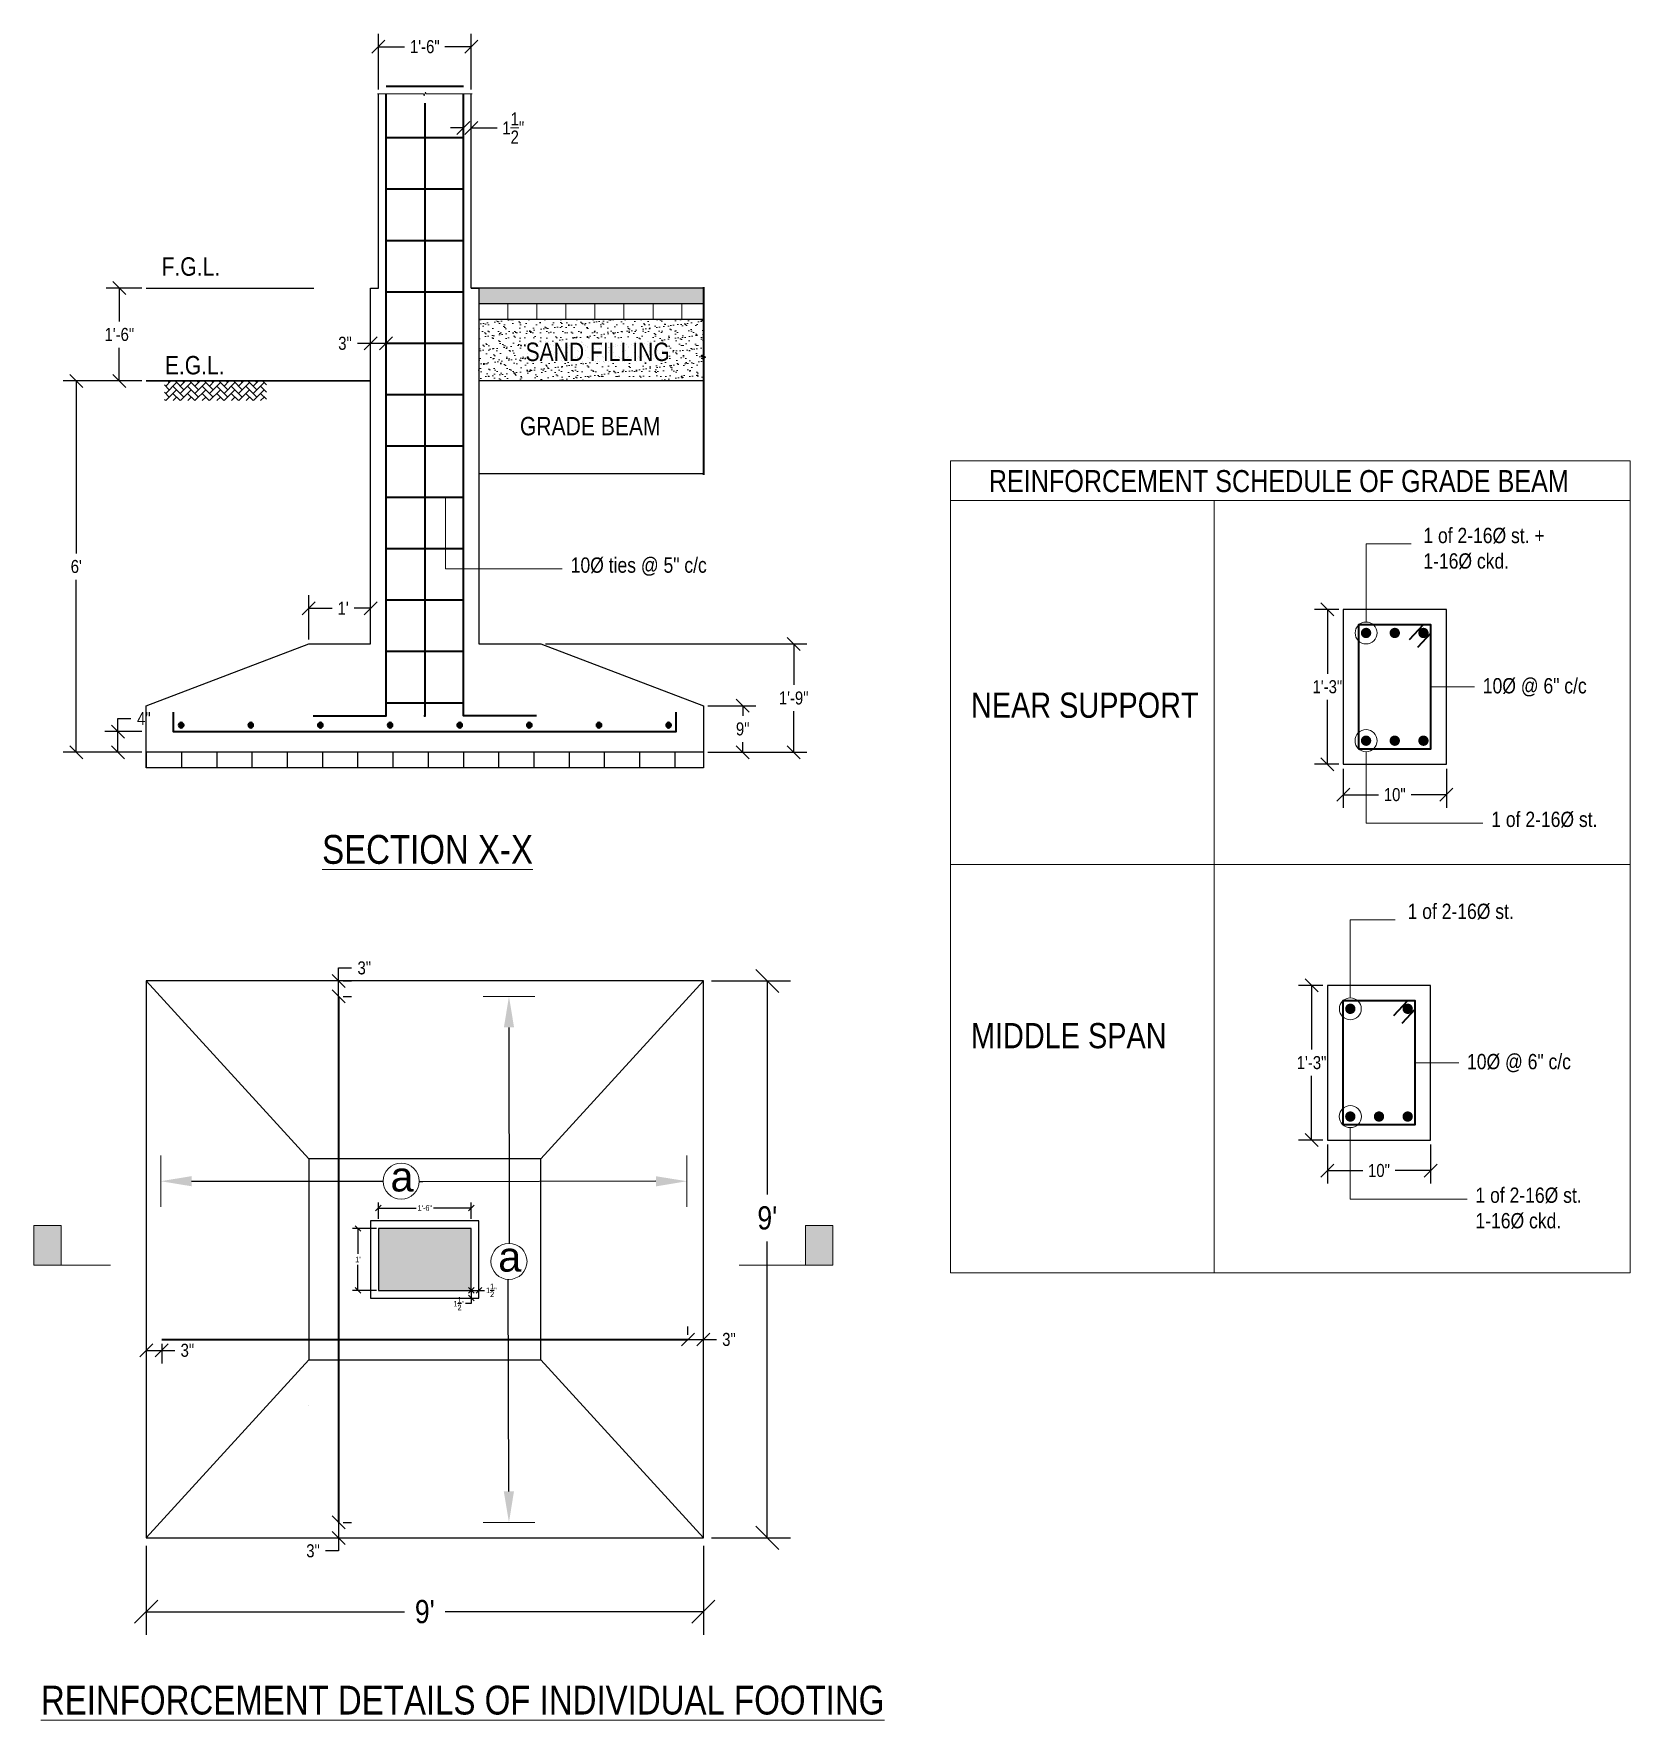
# Model space of a CAD drawing. Header units: inches. Extents: x 442 to 751, y 203 to 530.
import ezdxf
from ezdxf import colors
from ezdxf.entities.mleader import LeaderData, LeaderLine
from ezdxf.math import Vec2, Vec3

# ---------------------------------------------------------------- set-up
doc = ezdxf.new("R2010")
doc.units = ezdxf.units.IN
doc.header["$LTSCALE"] = 15
doc.header["$MEASUREMENT"] = 0
for name, color, linetype, lineweight in [('Column', 200, 'Continuous', 25), ('Dimension', 2, 'Continuous', 13), ('Footing', 81, 'Continuous', 25), ('Hatch', 9, 'Continuous', 13), ('Reinforcement', 1, 'Continuous', 40), ('Text', 5, 'Continuous', 13)]:
    doc.layers.add(name, color=color, linetype=linetype, lineweight=lineweight)
doc.styles.add('AR', font='ARIALN.TTF')
doc.styles.get("Standard").update_dxf_attribs({"font": 'arial.ttf'})
doc.dimstyles.new('Ar_1.0_14', dxfattribs={"dimscale": 14, "dimtxt": 0.18, "dimasz": 0.18, "dimexe": 0.18, "dimexo": 0.0625, "dimgap": 0.09, "dimtad": 0, "dimtih": 1, "dimtoh": 1, "dimdec": 4, "dimzin": 0, "dimdsep": 46, "dimlunit": 4, "dimtxsty": 'AR', "dimblk": 'OBLIQUE', "dimcen": 0.09, "dimadec": 0, "dimazin": 0, "dimtfac": 1, "dimtdec": 4, "dimtofl": 0, "dimtmove": 0, "dimatfit": 3, "dimfxl": 1, "dimtolj": 1, "dimtzin": 0, "dimarcsym": 0})
doc.dimstyles.new('AR_1.0_14_0.5', dxfattribs={"dimscale": 14, "dimtxt": 0.18, "dimasz": 0.18, "dimexe": 0.18, "dimexo": 0.0625, "dimgap": 0.09, "dimtad": 0, "dimtih": 1, "dimtoh": 1, "dimdec": 4, "dimlfac": 0.5, "dimzin": 0, "dimdsep": 46, "dimlunit": 4, "dimtxsty": 'AR', "dimblk": 'OBLIQUE', "dimcen": 0.09, "dimadec": 0, "dimazin": 0, "dimtfac": 1, "dimtdec": 4, "dimtofl": 0, "dimtmove": 0, "dimatfit": 3, "dimfxl": 1, "dimtolj": 1, "dimtzin": 0, "dimarcsym": 0})
doc.dimstyles.new('AR_1.0_25', dxfattribs={"dimscale": 25, "dimtxt": 0.18, "dimasz": 0.18, "dimexe": 0.18, "dimexo": 0.0625, "dimgap": 0.09, "dimtad": 0, "dimtih": 1, "dimtoh": 1, "dimdec": 4, "dimzin": 0, "dimdsep": 46, "dimlunit": 4, "dimtxsty": 'AR', "dimblk": 'OBLIQUE', "dimcen": 0.09, "dimadec": 0, "dimazin": 0, "dimtfac": 1, "dimtdec": 4, "dimtofl": 0, "dimtmove": 0, "dimatfit": 3, "dimfxl": 1, "dimtolj": 1, "dimtzin": 0, "dimarcsym": 0})
doc.dimstyles.new('AR_1.0_6', dxfattribs={"dimscale": 6, "dimtxt": 0.18, "dimasz": 0.18, "dimexe": 0.18, "dimexo": 0.0625, "dimgap": 0.09, "dimtad": 0, "dimtih": 1, "dimtoh": 1, "dimdec": 4, "dimzin": 0, "dimdsep": 46, "dimlunit": 4, "dimtxsty": 'AR', "dimblk": 'OBLIQUE', "dimcen": 0.09, "dimadec": 0, "dimazin": 0, "dimtfac": 1, "dimtdec": 4, "dimtofl": 0, "dimtmove": 0, "dimatfit": 3, "dimfxl": 1, "dimtolj": 1, "dimtzin": 0, "dimarcsym": 0})

msp = doc.modelspace()

# ---------------------------------------------------------------- texts
at = {"layer": 'Dimension'}
for p in [(511.07914, 305.24985), (531.97637, 289.70624)]:
    msp.add_text('a', height=5.75889, dxfattribs=at).set_placement(p)
at = {"layer": 'Dimension', "char_height": 2.965972, "attachment_point": 1, "style": 'AR'}
for s, insert in [('1 of 2-16Ø st. +\\P1-16Ø ckd.', (711.32198, 433.94352)), ('10Ø ties @ 5" c/c', (546.02725, 428.19854)), ('10Ø @ 6" c/c', (722.84877, 404.80165)), ('1 of 2-16Ø st. ', (724.48336, 378.89677)), ('1 of 2-16Ø st. ', (708.26605, 361.05726)), ('10Ø @ 6" c/c', (719.79284, 331.91539)), ('1 of 2-16Ø st. \\P1-16Ø ckd.', (721.42743, 306.01051))]:
    msp.add_mtext_dynamic_manual_height_columns(s, width=29.1725661, gutter_width=14.82986, heights=[0], dxfattribs=dict(at, insert=insert))
at = {"layer": 'Text', "style": 'AR'}
for s, height, p in [('F.G.L.', 3.570107, (466.70398, 482.8329)), ('SAND FILLING', 3.5701075, (537.27333, 466.28991)), ('E.G.L.', 3.570107, (467.34255, 463.69666)), ('GRADE BEAM', 3.570107, (536.18145, 451.88366)), ('REINFORCEMENT SCHEDULE OF GRADE BEAM', 4.258, (627.08547, 440.88189)), ('NEAR SUPPORT', 4.884282, (623.62227, 397.10462)), ('%%USECTION X-X', 5.5857294, (497.83379, 368.78916)), ('MIDDLE SPAN', 4.884282, (623.62227, 333.02575)), ('%%UREINFORCEMENT DETAILS OF INDIVIDUAL FOOTING', 5.5857294, (443.32276, 203.81746))]:
    msp.add_text(s, height=height, dxfattribs=at).set_placement(p)

# ---------------------------------------------------------------- blocks, each defined once
blk = doc.blocks.new('*U1')
at = {"layer": 'Reinforcement'}
blk.add_line((2.47, 0), (2.47, 15), dxfattribs=at)
blk = doc.blocks.new('*U2')
at = {"layer": 'Reinforcement', "color": 0, "linetype": 'ByBlock', "lineweight": -2, "transparency": 16777216, "rotation": 89.99999999999993}
for p in [(525.24, 517.05), (525.24, 507.09), (525.24, 497.12), (525.24, 487.16), (525.24, 477.2), (525.24, 467.24), (525.24, 457.28), (525.24, 447.31), (525.24, 437.35), (525.24, 427.39), (525.24, 417.43), (525.24, 407.47), (525.24, 397.5)]:
    blk.add_blockref('*U1', p, dxfattribs=at)
blk = doc.blocks.new('*U3')
at = {"layer": 'Reinforcement'}
h = blk.add_hatch(color=256, dxfattribs=at)
h.dxf.hatch_style = 1
h.paths.add_polyline_path([(1.61, 0.84, 1), (0.61, 0.84, 1)])
blk.add_lwpolyline([(0.61, 0.84, 1), (1.61, 0.84, 1)], format="xyb", close=True, dxfattribs=at)
blk = doc.blocks.new('*U4')
at = {"layer": 'Reinforcement', "color": 0, "linetype": 'ByBlock', "lineweight": -2, "transparency": 16777216}
for p in [(468.98, 394.43), (482.48, 394.43), (495.98, 394.43), (509.49, 394.43), (522.99, 394.43), (536.49, 394.43), (549.99, 394.43), (563.49, 394.43)]:
    blk.add_blockref('*U3', p, dxfattribs=at)
blk = doc.blocks.new('_Oblique')
at = {"color": 0, "linetype": 'ByBlock', "lineweight": -2}
blk.add_line((-0.5, -0.5), (0.5, 0.5), dxfattribs=at)
blk = doc.blocks.new('*D6')
at = {"layer": 'Defpoints', "color": 0, "transparency": 16777216}
for p in [(695.78, 418.11), (692.71, 388.11), (695.78, 388.11)]:
    blk.add_point(p, dxfattribs=at)
at = {"layer": 'Dimension', "color": 0, "lineweight": -2, "transparency": 16777216}
for p, q in [((694.91, 418.11), (690.19, 418.11)), ((692.71, 418.11), (692.71, 405.65)), ((692.71, 388.11), (692.71, 400.56)), ((694.91, 388.11), (690.19, 388.11))]:
    blk.add_line(p, q, dxfattribs=at)
at = {"layer": 'Dimension', "color": 0, "lineweight": -2, "transparency": 16777216, "xscale": 2.52, "yscale": 2.52, "zscale": 2.52}
for p, rotation in [((692.71, 418.11), 90), ((692.71, 388.11), 270)]:
    blk.add_blockref('_Oblique', p, dxfattribs=dict(at, rotation=rotation))
at = {"layer": 'Dimension', "color": 0, "transparency": 16777216, "insert": (692.71, 403.11), "char_height": 2.52, "attachment_point": 5, "style": 'AR'}
blk.add_mtext('\\A1;1\'-3"', dxfattribs=at)
blk = doc.blocks.new('*D8')
at = {"layer": 'Defpoints', "color": 0, "transparency": 16777216}
for p in [(695.78, 388.11), (715.78, 388.11), (715.78, 382.19)]:
    blk.add_point(p, dxfattribs=at)
at = {"layer": 'Dimension', "color": 0, "lineweight": -2, "transparency": 16777216}
for p, q in [((695.78, 387.23), (695.78, 379.67)), ((715.78, 387.23), (715.78, 379.67)), ((695.78, 382.19), (702.63, 382.19)), ((715.78, 382.19), (708.94, 382.19))]:
    blk.add_line(p, q, dxfattribs=at)
at = {"layer": 'Dimension', "color": 0, "lineweight": -2, "transparency": 16777216, "xscale": 2.52, "yscale": 2.52, "zscale": 2.52, "rotation": 180}
blk.add_blockref('_Oblique', (695.78, 382.19), dxfattribs=at)
at = {"layer": 'Dimension', "color": 0, "lineweight": -2, "transparency": 16777216, "xscale": 2.52, "yscale": 2.52, "zscale": 2.52}
blk.add_blockref('_Oblique', (715.78, 382.19), dxfattribs=at)
at = {"layer": 'Dimension', "color": 0, "transparency": 16777216, "insert": (705.78, 382.19), "char_height": 2.52, "attachment_point": 5, "style": 'AR'}
blk.add_mtext('\\A1;10"', dxfattribs=at)
blk = doc.blocks.new('*D9')
at = {"layer": 'Defpoints', "color": 0, "transparency": 16777216}
for p in [(692.72, 345.22), (689.65, 315.22), (692.72, 315.22)]:
    blk.add_point(p, dxfattribs=at)
at = {"layer": 'Dimension', "color": 0, "lineweight": -2, "transparency": 16777216}
for p, q in [((691.85, 345.22), (687.13, 345.22)), ((689.65, 345.22), (689.65, 332.77)), ((689.65, 315.22), (689.65, 327.67)), ((691.85, 315.22), (687.13, 315.22))]:
    blk.add_line(p, q, dxfattribs=at)
at = {"layer": 'Dimension', "color": 0, "lineweight": -2, "transparency": 16777216, "xscale": 2.52, "yscale": 2.52, "zscale": 2.52}
for p, rotation in [((689.65, 345.22), 90), ((689.65, 315.22), 270)]:
    blk.add_blockref('_Oblique', p, dxfattribs=dict(at, rotation=rotation))
at = {"layer": 'Dimension', "color": 0, "transparency": 16777216, "insert": (689.65, 330.22), "char_height": 2.52, "attachment_point": 5, "style": 'AR'}
blk.add_mtext('\\A1;1\'-3"', dxfattribs=at)
blk = doc.blocks.new('*D10')
at = {"layer": 'Defpoints', "color": 0, "transparency": 16777216}
for p in [(692.72, 315.22), (712.72, 315.22), (712.72, 309.3)]:
    blk.add_point(p, dxfattribs=at)
at = {"layer": 'Dimension', "color": 0, "lineweight": -2, "transparency": 16777216}
for p, q in [((692.72, 314.35), (692.72, 306.78)), ((712.72, 314.35), (712.72, 306.78)), ((692.72, 309.3), (699.57, 309.3)), ((712.72, 309.3), (705.88, 309.3))]:
    blk.add_line(p, q, dxfattribs=at)
at = {"layer": 'Dimension', "color": 0, "lineweight": -2, "transparency": 16777216, "xscale": 2.52, "yscale": 2.52, "zscale": 2.52, "rotation": 180}
blk.add_blockref('_Oblique', (692.72, 309.3), dxfattribs=at)
at = {"layer": 'Dimension', "color": 0, "lineweight": -2, "transparency": 16777216, "xscale": 2.52, "yscale": 2.52, "zscale": 2.52}
blk.add_blockref('_Oblique', (712.72, 309.3), dxfattribs=at)
at = {"layer": 'Dimension', "color": 0, "transparency": 16777216, "insert": (702.72, 309.3), "char_height": 2.52, "attachment_point": 5, "style": 'AR'}
blk.add_mtext('\\A1;10"', dxfattribs=at)
blk = doc.blocks.new('*D11')
at = {"layer": 'Defpoints', "color": 0, "transparency": 16777216}
for p in [(501.04, 346.07), (501.04, 346.07), (501.04, 343.07)]:
    blk.add_point(p, dxfattribs=at)
at = {"layer": 'Dimension', "color": 0, "lineweight": -2, "transparency": 16777216}
for p, q in [((501.04, 346.07), (501.04, 348.59)), ((501.04, 348.59), (503.56, 348.59)), ((501.04, 343.07), (501.04, 346.07)), ((501.92, 346.07), (503.56, 346.07)), ((501.92, 343.07), (503.56, 343.07))]:
    blk.add_line(p, q, dxfattribs=at)
at = {"layer": 'Dimension', "color": 0, "lineweight": -2, "transparency": 16777216, "xscale": 2.52, "yscale": 2.52, "zscale": 2.52}
for p, rotation in [((501.04, 346.07), 90), ((501.04, 343.07), 270)]:
    blk.add_blockref('_Oblique', p, dxfattribs=dict(at, rotation=rotation))
at = {"layer": 'Dimension', "color": 0, "transparency": 16777216, "insert": (506.01, 348.59), "char_height": 2.52, "attachment_point": 5, "style": 'AR'}
blk.add_mtext('\\A1;3"', dxfattribs=at)
blk = doc.blocks.new('*D13')
at = {"layer": 'Defpoints', "color": 0, "transparency": 16777216}
for p in [(463.74, 276.54), (466.74, 276.54), (466.74, 274.43)]:
    blk.add_point(p, dxfattribs=at)
at = {"layer": 'Dimension', "color": 0, "lineweight": -2, "transparency": 16777216}
for p, q in [((463.74, 275.67), (463.74, 271.91)), ((466.74, 275.67), (466.74, 271.91)), ((463.74, 274.43), (466.74, 274.43)), ((466.74, 274.43), (469.26, 274.43))]:
    blk.add_line(p, q, dxfattribs=at)
at = {"layer": 'Dimension', "color": 0, "lineweight": -2, "transparency": 16777216, "xscale": 2.52, "yscale": 2.52, "zscale": 2.52, "rotation": 180}
blk.add_blockref('_Oblique', (463.74, 274.43), dxfattribs=at)
at = {"layer": 'Dimension', "color": 0, "lineweight": -2, "transparency": 16777216, "xscale": 2.52, "yscale": 2.52, "zscale": 2.52}
blk.add_blockref('_Oblique', (466.74, 274.43), dxfattribs=at)
at = {"layer": 'Dimension', "color": 0, "transparency": 16777216, "insert": (471.71, 274.43), "char_height": 2.52, "attachment_point": 5, "style": 'AR'}
blk.add_mtext('\\A1;3"', dxfattribs=at)
blk = doc.blocks.new('*D14')
at = {"layer": 'Defpoints', "color": 0, "transparency": 16777216}
for p in [(501.04, 241.07), (501.04, 238.07), (501.04, 238.07)]:
    blk.add_point(p, dxfattribs=at)
at = {"layer": 'Dimension', "color": 0, "lineweight": -2, "transparency": 16777216}
for p, q in [((501.04, 241.07), (501.04, 238.07)), ((501.92, 241.07), (503.56, 241.07)), ((501.04, 235.55), (498.52, 235.55)), ((501.04, 238.07), (501.04, 235.55)), ((501.92, 238.07), (503.56, 238.07))]:
    blk.add_line(p, q, dxfattribs=at)
at = {"layer": 'Dimension', "color": 0, "lineweight": -2, "transparency": 16777216, "xscale": 2.52, "yscale": 2.52, "zscale": 2.52}
for p, rotation in [((501.04, 241.07), 90), ((501.04, 238.07), 270)]:
    blk.add_blockref('_Oblique', p, dxfattribs=dict(at, rotation=rotation))
at = {"layer": 'Dimension', "color": 0, "transparency": 16777216, "insert": (496.07, 235.55), "char_height": 2.52, "attachment_point": 5, "style": 'AR'}
blk.add_mtext('\\A1;3"', dxfattribs=at)
blk = doc.blocks.new('*D15')
at = {"layer": 'Defpoints', "color": 0, "transparency": 16777216}
for p in [(568.74, 276.54), (571.74, 276.54), (571.74, 276.54)]:
    blk.add_point(p, dxfattribs=at)
at = {"layer": 'Dimension', "color": 0, "lineweight": -2, "transparency": 16777216}
for p, q in [((568.74, 277.42), (568.74, 279.06)), ((571.74, 277.42), (571.74, 279.06)), ((568.74, 276.54), (571.74, 276.54)), ((571.74, 276.54), (574.26, 276.54))]:
    blk.add_line(p, q, dxfattribs=at)
at = {"layer": 'Dimension', "color": 0, "lineweight": -2, "transparency": 16777216, "xscale": 2.52, "yscale": 2.52, "zscale": 2.52, "rotation": 180}
blk.add_blockref('_Oblique', (568.74, 276.54), dxfattribs=at)
at = {"layer": 'Dimension', "color": 0, "lineweight": -2, "transparency": 16777216, "xscale": 2.52, "yscale": 2.52, "zscale": 2.52}
blk.add_blockref('_Oblique', (571.74, 276.54), dxfattribs=at)
at = {"layer": 'Dimension', "color": 0, "transparency": 16777216, "insert": (576.71, 276.54), "char_height": 2.52, "attachment_point": 5, "style": 'AR'}
blk.add_mtext('\\A1;3"', dxfattribs=at)
blk = doc.blocks.new('*D16')
at = {"layer": 'Defpoints', "color": 0, "transparency": 16777216}
for p in [(526.74, 302.04), (508.74, 299.57), (526.74, 299.57)]:
    blk.add_point(p, dxfattribs=at)
at = {"layer": 'Dimension', "color": 0, "lineweight": -2, "transparency": 16777216}
for p, q in [((508.74, 299.94), (508.74, 303.12)), ((508.74, 302.04), (516.06, 302.04)), ((526.74, 302.04), (519.42, 302.04)), ((526.74, 299.94), (526.74, 303.12))]:
    blk.add_line(p, q, dxfattribs=at)
at = {"layer": 'Dimension', "color": 0, "lineweight": -2, "transparency": 16777216, "xscale": 1.08, "yscale": 1.08, "zscale": 1.08, "rotation": 180}
blk.add_blockref('_Oblique', (508.74, 302.04), dxfattribs=at)
at = {"layer": 'Dimension', "color": 0, "lineweight": -2, "transparency": 16777216, "xscale": 1.08, "yscale": 1.08, "zscale": 1.08}
blk.add_blockref('_Oblique', (526.74, 302.04), dxfattribs=at)
at = {"layer": 'Dimension', "color": 0, "transparency": 16777216, "insert": (517.74, 302.04), "char_height": 1.08, "attachment_point": 5, "style": 'AR'}
blk.add_mtext('\\A1;1\'-6"', dxfattribs=at)
blk = doc.blocks.new('*D17')
at = {"layer": 'Defpoints', "color": 0, "transparency": 16777216}
for p in [(508.74, 298.07), (504.78, 286.07), (508.74, 286.07)]:
    blk.add_point(p, dxfattribs=at)
at = {"layer": 'Dimension', "color": 0, "lineweight": -2, "transparency": 16777216}
for p, q in [((508.37, 298.07), (503.7, 298.07)), ((504.78, 298.07), (504.78, 293.15)), ((504.78, 286.07), (504.78, 290.99)), ((508.37, 286.07), (503.7, 286.07))]:
    blk.add_line(p, q, dxfattribs=at)
at = {"layer": 'Dimension', "color": 0, "lineweight": -2, "transparency": 16777216, "xscale": 1.08, "yscale": 1.08, "zscale": 1.08}
for p, rotation in [((504.78, 298.07), 90), ((504.78, 286.07), 270)]:
    blk.add_blockref('_Oblique', p, dxfattribs=dict(at, rotation=rotation))
at = {"layer": 'Dimension', "color": 0, "transparency": 16777216, "insert": (504.78, 292.07), "char_height": 1.08, "attachment_point": 5, "style": 'AR'}
blk.add_mtext("\\A1;1'", dxfattribs=at)
blk = doc.blocks.new('*D18')
at = {"layer": 'Defpoints', "color": 0, "transparency": 16777216}
for p in [(526.74, 286.51), (528.24, 286.07), (528.24, 286.07)]:
    blk.add_point(p, dxfattribs=at)
at = {"layer": 'Dimension', "color": 0, "lineweight": -2, "transparency": 16777216}
for p, q in [((526.74, 286.13), (526.74, 284.99)), ((526.74, 286.07), (528.24, 286.07)), ((528.24, 286.44), (528.24, 287.15)), ((528.24, 286.07), (529.32, 286.07))]:
    blk.add_line(p, q, dxfattribs=at)
at = {"layer": 'Dimension', "color": 0, "lineweight": -2, "transparency": 16777216, "xscale": 1.08, "yscale": 1.08, "zscale": 1.08, "rotation": 180}
blk.add_blockref('_Oblique', (526.74, 286.07), dxfattribs=at)
at = {"layer": 'Dimension', "color": 0, "lineweight": -2, "transparency": 16777216, "xscale": 1.08, "yscale": 1.08, "zscale": 1.08}
blk.add_blockref('_Oblique', (528.24, 286.07), dxfattribs=at)
at = {"layer": 'Dimension', "color": 0, "transparency": 16777216, "insert": (530.65, 286.07), "char_height": 1.08, "attachment_point": 5, "style": 'AR'}
blk.add_mtext('\\A1;1{\\H1x;\\S1/2;}"', dxfattribs=at)
blk = doc.blocks.new('*D19')
at = {"layer": 'Defpoints', "color": 0, "transparency": 16777216}
for p in [(526.74, 286.07), (526.74, 284.57), (526.74, 284.57)]:
    blk.add_point(p, dxfattribs=at)
at = {"layer": 'Dimension', "color": 0, "lineweight": -2, "transparency": 16777216}
for p, q in [((526.74, 286.07), (526.74, 284.57)), ((526.74, 284.57), (526.74, 283.49)), ((527.12, 286.07), (527.82, 286.07)), ((527.12, 284.57), (527.82, 284.57)), ((526.74, 283.49), (525.66, 283.49))]:
    blk.add_line(p, q, dxfattribs=at)
at = {"layer": 'Dimension', "color": 0, "lineweight": -2, "transparency": 16777216, "xscale": 1.08, "yscale": 1.08, "zscale": 1.08}
for p, rotation in [((526.74, 286.07), 90), ((526.74, 284.57), 270)]:
    blk.add_blockref('_Oblique', p, dxfattribs=dict(at, rotation=rotation))
at = {"layer": 'Dimension', "color": 0, "transparency": 16777216, "insert": (524.33, 283.49), "char_height": 1.08, "attachment_point": 5, "style": 'AR'}
blk.add_mtext('\\A1;1{\\H1x;\\S1/2;}"', dxfattribs=at)
blk = doc.blocks.new('*D20')
at = {"layer": 'Defpoints', "color": 0, "transparency": 16777216}
for p in [(458.26, 394.43), (463.74, 394.43), (463.74, 390.43)]:
    blk.add_point(p, dxfattribs=at)
at = {"layer": 'Dimension', "color": 0, "lineweight": -2, "transparency": 16777216}
for p, q in [((458.26, 394.43), (458.26, 396.95)), ((458.26, 396.95), (460.78, 396.95)), ((462.87, 394.43), (455.74, 394.43)), ((458.26, 390.43), (458.26, 394.43)), ((462.87, 390.43), (455.74, 390.43))]:
    blk.add_line(p, q, dxfattribs=at)
at = {"layer": 'Dimension', "color": 0, "lineweight": -2, "transparency": 16777216, "xscale": 2.52, "yscale": 2.52, "zscale": 2.52}
for p, rotation in [((458.26, 394.43), 90), ((458.26, 390.43), 270)]:
    blk.add_blockref('_Oblique', p, dxfattribs=dict(at, rotation=rotation))
at = {"layer": 'Dimension', "color": 0, "transparency": 16777216, "insert": (463.27, 396.95), "char_height": 2.52, "attachment_point": 5, "style": 'AR'}
blk.add_mtext('\\A1;4"', dxfattribs=at)
blk = doc.blocks.new('*D21')
at = {"layer": 'Defpoints', "color": 0, "transparency": 16777216}
for p in [(571.74, 399.43), (579.37, 399.43), (571.74, 390.43)]:
    blk.add_point(p, dxfattribs=at)
at = {"layer": 'Dimension', "color": 0, "lineweight": -2, "transparency": 16777216}
for p, q in [((572.62, 399.43), (581.89, 399.43)), ((579.37, 399.43), (579.37, 397.48)), ((572.62, 390.43), (581.89, 390.43)), ((579.37, 390.43), (579.37, 392.38))]:
    blk.add_line(p, q, dxfattribs=at)
at = {"layer": 'Dimension', "color": 0, "lineweight": -2, "transparency": 16777216, "xscale": 2.52, "yscale": 2.52, "zscale": 2.52}
for p, rotation in [((579.37, 399.43), 90), ((579.37, 390.43), 270)]:
    blk.add_blockref('_Oblique', p, dxfattribs=dict(at, rotation=rotation))
at = {"layer": 'Dimension', "color": 0, "transparency": 16777216, "insert": (579.37, 394.93), "char_height": 2.52, "attachment_point": 5, "style": 'AR'}
blk.add_mtext('\\A1;9"', dxfattribs=at)
blk = doc.blocks.new('*D22')
at = {"layer": 'Defpoints', "color": 0, "transparency": 16777216}
for p in [(540.24, 411.43), (571.74, 390.43), (589.25, 390.43)]:
    blk.add_point(p, dxfattribs=at)
at = {"layer": 'Dimension', "color": 0, "lineweight": -2, "transparency": 16777216}
for p, q in [((541.12, 411.43), (591.77, 411.43)), ((589.25, 411.43), (589.25, 403.48)), ((589.25, 390.43), (589.25, 398.38)), ((572.62, 390.43), (591.77, 390.43))]:
    blk.add_line(p, q, dxfattribs=at)
at = {"layer": 'Dimension', "color": 0, "lineweight": -2, "transparency": 16777216, "xscale": 2.52, "yscale": 2.52, "zscale": 2.52}
for p, rotation in [((589.25, 411.43), 90), ((589.25, 390.43), 270)]:
    blk.add_blockref('_Oblique', p, dxfattribs=dict(at, rotation=rotation))
at = {"layer": 'Dimension', "color": 0, "transparency": 16777216, "insert": (589.25, 400.93), "char_height": 2.52, "attachment_point": 5, "style": 'AR'}
blk.add_mtext('\\A1;1\'-9"', dxfattribs=at)
blk = doc.blocks.new('*D23')
at = {"layer": 'Defpoints', "color": 0, "transparency": 16777216}
for p in [(507.24, 418.34), (495.24, 411.43), (507.24, 411.43)]:
    blk.add_point(p, dxfattribs=at)
at = {"layer": 'Dimension', "color": 0, "lineweight": -2, "transparency": 16777216}
for p, q in [((495.24, 412.31), (495.24, 420.86)), ((507.24, 412.31), (507.24, 420.86)), ((495.24, 418.34), (499.79, 418.34)), ((507.24, 418.34), (504.02, 418.34))]:
    blk.add_line(p, q, dxfattribs=at)
at = {"layer": 'Dimension', "color": 0, "lineweight": -2, "transparency": 16777216, "xscale": 2.52, "yscale": 2.52, "zscale": 2.52, "rotation": 180}
blk.add_blockref('_Oblique', (495.24, 418.34), dxfattribs=at)
at = {"layer": 'Dimension', "color": 0, "lineweight": -2, "transparency": 16777216, "xscale": 2.52, "yscale": 2.52, "zscale": 2.52}
blk.add_blockref('_Oblique', (507.24, 418.34), dxfattribs=at)
at = {"layer": 'Dimension', "color": 0, "transparency": 16777216, "insert": (501.91, 418.34), "char_height": 2.52, "attachment_point": 5, "style": 'AR'}
blk.add_mtext("\\A1;1'", dxfattribs=at)
blk = doc.blocks.new('*D24')
at = {"layer": 'Defpoints', "color": 0, "transparency": 16777216}
for p in [(507.24, 469.71), (507.24, 469.71), (510.24, 469.71)]:
    blk.add_point(p, dxfattribs=at)
at = {"layer": 'Dimension', "color": 0, "lineweight": -2, "transparency": 16777216}
for p, q in [((507.24, 470.58), (507.24, 472.23)), ((510.24, 470.58), (510.24, 472.23)), ((507.24, 469.71), (504.72, 469.71)), ((510.24, 469.71), (507.24, 469.71))]:
    blk.add_line(p, q, dxfattribs=at)
at = {"layer": 'Dimension', "color": 0, "lineweight": -2, "transparency": 16777216, "xscale": 2.52, "yscale": 2.52, "zscale": 2.52, "rotation": 180}
blk.add_blockref('_Oblique', (507.24, 469.71), dxfattribs=at)
at = {"layer": 'Dimension', "color": 0, "lineweight": -2, "transparency": 16777216, "xscale": 2.52, "yscale": 2.52, "zscale": 2.52}
blk.add_blockref('_Oblique', (510.24, 469.71), dxfattribs=at)
at = {"layer": 'Dimension', "color": 0, "transparency": 16777216, "insert": (502.27, 469.71), "char_height": 2.52, "attachment_point": 5, "style": 'AR'}
blk.add_mtext('\\A1;3"', dxfattribs=at)
blk = doc.blocks.new('*D25')
at = {"layer": 'Defpoints', "color": 0, "transparency": 16777216}
for p in [(525.24, 511.48), (526.74, 511.48), (526.74, 496.34)]:
    blk.add_point(p, dxfattribs=at)
at = {"layer": 'Dimension', "color": 0, "lineweight": -2, "transparency": 16777216}
for p, q in [((525.24, 512.35), (525.24, 514)), ((526.74, 497.22), (526.74, 514)), ((525.24, 511.48), (522.72, 511.48)), ((526.74, 511.48), (531.78, 511.48))]:
    blk.add_line(p, q, dxfattribs=at)
at = {"layer": 'Dimension', "color": 0, "lineweight": -2, "transparency": 16777216, "xscale": 2.52, "yscale": 2.52, "zscale": 2.52}
blk.add_blockref('_Oblique', (525.24, 511.48), dxfattribs=at)
at = {"layer": 'Dimension', "color": 0, "lineweight": -2, "transparency": 16777216, "xscale": 2.52, "yscale": 2.52, "zscale": 2.52, "rotation": 180}
blk.add_blockref('_Oblique', (526.74, 511.48), dxfattribs=at)
at = {"layer": 'Dimension', "color": 0, "transparency": 16777216, "insert": (534.89, 511.48), "char_height": 2.52, "attachment_point": 5, "style": 'AR'}
blk.add_mtext('\\A1;1{\\H1x;\\S1/2;}"', dxfattribs=at)
blk = doc.blocks.new('*D26')
at = {"layer": 'Defpoints', "color": 0, "transparency": 16777216}
for p in [(571.74, 346.07), (571.74, 238.07), (584.14, 238.07)]:
    blk.add_point(p, dxfattribs=at)
at = {"layer": 'Dimension', "color": 0, "lineweight": -2, "transparency": 16777216}
for p, q in [((573.3, 346.07), (588.64, 346.07)), ((584.14, 346.07), (584.14, 304.64)), ((584.14, 238.07), (584.14, 295.54)), ((573.3, 238.07), (588.64, 238.07))]:
    blk.add_line(p, q, dxfattribs=at)
at = {"layer": 'Dimension', "color": 0, "lineweight": -2, "transparency": 16777216, "xscale": 4.5, "yscale": 4.5, "zscale": 4.5}
for p, rotation in [((584.14, 346.07), 90), ((584.14, 238.07), 270)]:
    blk.add_blockref('_Oblique', p, dxfattribs=dict(at, rotation=rotation))
at = {"layer": 'Dimension', "color": 0, "transparency": 16777216, "insert": (584.14, 300.09), "char_height": 4.5, "attachment_point": 5, "style": 'AR'}
blk.add_mtext("\\A1;9'", dxfattribs=at)
blk = doc.blocks.new('*D27')
at = {"layer": 'Defpoints', "color": 0, "transparency": 16777216}
for p in [(463.74, 238.07), (571.74, 238.07), (571.74, 223.75)]:
    blk.add_point(p, dxfattribs=at)
at = {"layer": 'Dimension', "color": 0, "lineweight": -2, "transparency": 16777216}
for p, q in [((463.74, 236.51), (463.74, 219.25)), ((571.74, 236.51), (571.74, 219.25)), ((463.74, 223.75), (513.79, 223.75)), ((571.74, 223.75), (521.69, 223.75))]:
    blk.add_line(p, q, dxfattribs=at)
at = {"layer": 'Dimension', "color": 0, "lineweight": -2, "transparency": 16777216, "xscale": 4.5, "yscale": 4.5, "zscale": 4.5, "rotation": 180}
blk.add_blockref('_Oblique', (463.74, 223.75), dxfattribs=at)
at = {"layer": 'Dimension', "color": 0, "lineweight": -2, "transparency": 16777216, "xscale": 4.5, "yscale": 4.5, "zscale": 4.5}
blk.add_blockref('_Oblique', (571.74, 223.75), dxfattribs=at)
at = {"layer": 'Dimension', "color": 0, "transparency": 16777216, "insert": (517.74, 223.75), "char_height": 4.5, "attachment_point": 5, "style": 'AR'}
blk.add_mtext("\\A1;9'", dxfattribs=at)
blk = doc.blocks.new('*D28')
at = {"layer": 'Defpoints', "color": 0, "transparency": 16777216}
for p in [(526.74, 527.24), (508.74, 518.08), (526.74, 518.08)]:
    blk.add_point(p, dxfattribs=at)
at = {"layer": 'Dimension', "color": 0, "lineweight": -2, "transparency": 16777216}
for p, q in [((508.74, 518.96), (508.74, 529.76)), ((508.74, 527.24), (513.83, 527.24)), ((526.74, 527.24), (521.65, 527.24)), ((526.74, 518.96), (526.74, 529.76))]:
    blk.add_line(p, q, dxfattribs=at)
at = {"layer": 'Dimension', "color": 0, "lineweight": -2, "transparency": 16777216, "xscale": 2.52, "yscale": 2.52, "zscale": 2.52, "rotation": 180}
blk.add_blockref('_Oblique', (508.74, 527.24), dxfattribs=at)
at = {"layer": 'Dimension', "color": 0, "lineweight": -2, "transparency": 16777216, "xscale": 2.52, "yscale": 2.52, "zscale": 2.52}
blk.add_blockref('_Oblique', (526.74, 527.24), dxfattribs=at)
at = {"layer": 'Dimension', "color": 0, "transparency": 16777216, "insert": (517.74, 527.24), "char_height": 2.52, "attachment_point": 5, "style": 'AR'}
blk.add_mtext('\\A1;1\'-6"', dxfattribs=at)
blk = doc.blocks.new('*U29')
at = {"layer": 'Footing'}
blk.add_line((0, 3), (0, 0), dxfattribs=at)
blk = doc.blocks.new('*U30')
at = {"layer": 'Hatch', "color": 0, "linetype": 'ByBlock', "lineweight": -2, "transparency": 16777216}
for p in [(463.74, 387.43), (470.57, 387.43), (477.4, 387.43), (484.23, 387.43), (491.06, 387.43), (497.89, 387.43), (504.72, 387.43), (511.55, 387.43), (518.38, 387.43), (525.21, 387.43), (532.05, 387.43), (538.88, 387.43), (545.71, 387.43), (552.54, 387.43), (559.37, 387.43), (566.2, 387.43)]:
    blk.add_blockref('*U29', p, dxfattribs=at)
blk = doc.blocks.new('*U31')
at = {"layer": 'Hatch'}
blk.add_line((0, 3), (0, 0), dxfattribs=at)
blk = doc.blocks.new('*U32')
at = {"color": 0, "linetype": 'ByBlock', "lineweight": -2, "transparency": 16777216}
for p in [(528.24, 474.43), (533.86, 474.43), (539.49, 474.43), (545.11, 474.43), (550.73, 474.43), (556.35, 474.43), (561.98, 474.43), (567.6, 474.43)]:
    blk.add_blockref('*U31', p, dxfattribs=at)
blk = doc.blocks.new('*D33')
at = {"layer": 'Defpoints', "color": 0, "transparency": 16777216}
for p in [(463.74, 480.43), (458.52, 462.43), (463.74, 462.43)]:
    blk.add_point(p, dxfattribs=at)
at = {"layer": 'Dimension', "color": 0, "lineweight": -2, "transparency": 16777216}
for p, q in [((462.87, 480.43), (456, 480.43)), ((458.52, 480.43), (458.52, 473.98)), ((458.52, 462.43), (458.52, 468.88)), ((462.87, 462.43), (456, 462.43))]:
    blk.add_line(p, q, dxfattribs=at)
at = {"layer": 'Dimension', "color": 0, "lineweight": -2, "transparency": 16777216, "xscale": 2.52, "yscale": 2.52, "zscale": 2.52}
for p, rotation in [((458.52, 480.43), 90), ((458.52, 462.43), 270)]:
    blk.add_blockref('_Oblique', p, dxfattribs=dict(at, rotation=rotation))
at = {"layer": 'Dimension', "color": 0, "transparency": 16777216, "insert": (458.52, 471.43), "char_height": 2.52, "attachment_point": 5, "style": 'AR'}
blk.add_mtext('\\A1;1\'-6"', dxfattribs=at)
blk = doc.blocks.new('*D34')
at = {"layer": 'Defpoints', "color": 0, "transparency": 16777216}
for p in [(463.74, 462.43), (450.17, 390.43), (463.74, 390.43)]:
    blk.add_point(p, dxfattribs=at)
at = {"layer": 'Dimension', "color": 0, "lineweight": -2, "transparency": 16777216}
for p, q in [((462.87, 462.43), (447.65, 462.43)), ((450.17, 462.43), (450.17, 428.98)), ((450.17, 390.43), (450.17, 423.88)), ((462.87, 390.43), (447.65, 390.43))]:
    blk.add_line(p, q, dxfattribs=at)
at = {"layer": 'Dimension', "color": 0, "lineweight": -2, "transparency": 16777216, "xscale": 2.52, "yscale": 2.52, "zscale": 2.52}
for p, rotation in [((450.17, 462.43), 90), ((450.17, 390.43), 270)]:
    blk.add_blockref('_Oblique', p, dxfattribs=dict(at, rotation=rotation))
at = {"layer": 'Dimension', "color": 0, "transparency": 16777216, "insert": (450.17, 426.43), "char_height": 2.52, "attachment_point": 5, "style": 'AR'}
blk.add_mtext("\\A1;6'", dxfattribs=at)

# ---------------------------------------------------------------- dimensions: what is measured, and where the dimension line sits
at = {"layer": 'Dimension'}
for base, p1, p2, dimstyle, picture, middle in [((526.74045, 527.23999), (508.74045, 518.0803), (526.74045, 518.0803), 'Ar_1.0_14', '*D28', (517.74045, 527.23999)), ((526.74045, 511.47967), (525.24045, 511.47967), (526.74045, 496.34015), 'Ar_1.0_14', '*D25', (534.89006, 511.47967)), ((507.24045, 469.70733), (510.24045, 469.70733), (507.24045, 469.70733), 'Ar_1.0_14', '*D24', (502.27093, 469.70733)), ((715.78048, 382.18523), (695.78048, 388.10757), (715.78048, 388.10757), 'AR_1.0_14_0.5', '*D8', (705.78048, 382.18523)), ((712.72455, 309.29897), (692.72455, 315.22131), (712.72455, 315.22131), 'AR_1.0_14_0.5', '*D10', (702.72455, 309.29897)), ((526.74045, 302.0364), (508.74045, 299.5697), (526.74045, 299.5697), 'AR_1.0_6', '*D16', (517.74045, 302.0364)), ((528.24045, 286.0697), (526.74045, 286.50533), (528.24045, 286.0697), 'AR_1.0_6', '*D18', (530.65314, 286.0697)), ((571.74045, 276.54168), (568.74045, 276.54168), (571.74045, 276.54168), 'Ar_1.0_14', '*D15', (576.70997, 276.54168)), ((466.74045, 274.42721), (463.74045, 276.54168), (466.74045, 276.54168), 'Ar_1.0_14', '*D13', (471.70997, 274.42721)), ((571.74045, 223.74952), (463.74045, 238.0697), (571.74045, 238.0697), 'AR_1.0_25', '*D27', (517.74045, 223.74952))]:
    dim = msp.add_linear_dim(base=base, p1=p1, p2=p2, dimstyle=dimstyle, dxfattribs=at)
    dim.commit()
    dim.dimension.update_dxf_attribs({"geometry": picture, "text_midpoint": middle})
for base, p1, p2, dimstyle, picture, middle in [((458.51892, 462.43027), (463.74045, 480.43027), (463.74045, 462.43027), 'Ar_1.0_14', '*D33', (458.51892, 471.43027)), ((450.17003, 390.43027), (463.74045, 462.43027), (463.74045, 390.43027), 'Ar_1.0_14', '*D34', (450.17003, 426.43027)), ((692.70524, 388.10757), (695.78048, 418.10757), (695.78048, 388.10757), 'AR_1.0_14_0.5', '*D6', (692.70524, 403.10757)), ((589.24624, 390.43027), (540.24045, 411.43027), (571.74045, 390.43027), 'Ar_1.0_14', '*D22', (589.24624, 400.93027)), ((579.37092, 399.43027), (571.74045, 390.43027), (571.74045, 399.43027), 'Ar_1.0_14', '*D21', (579.37092, 394.93027)), ((458.25763, 394.43027), (463.74045, 390.43027), (463.74045, 394.43027), 'Ar_1.0_14', '*D20', (463.26841, 396.95027)), ((501.04134, 346.0697), (501.04134, 343.0697), (501.04134, 346.0697), 'Ar_1.0_14', '*D11', (506.01086, 348.5897)), ((689.64931, 315.22131), (692.72455, 345.22131), (692.72455, 315.22131), 'AR_1.0_14_0.5', '*D9', (689.64931, 330.22131)), ((504.78361, 286.0697), (508.74045, 298.0697), (508.74045, 286.0697), 'AR_1.0_6', '*D17', (504.78361, 292.0697)), ((526.74045, 284.5697), (526.74045, 286.0697), (526.74045, 284.5697), 'AR_1.0_6', '*D19', (524.32776, 283.4897)), ((501.04134, 238.0697), (501.04134, 241.0697), (501.04134, 238.0697), 'Ar_1.0_14', '*D14', (496.07182, 235.5497))]:
    dim = msp.add_linear_dim(base=base, p1=p1, p2=p2, angle=90, dimstyle=dimstyle, dxfattribs=at)
    dim.commit()
    dim.dimension.update_dxf_attribs({"geometry": picture, "text_midpoint": middle})
dim = msp.add_linear_dim(base=(507.24045, 418.34153), p1=(495.24045, 411.43027), p2=(507.24045, 411.43027), dimstyle='Ar_1.0_14', dxfattribs=at)
dim.commit()
dim.dimension.update_dxf_attribs({"geometry": '*D23', "text_midpoint": (501.90604, 418.34153), "dimtype": 160})
dim = msp.add_linear_dim(base=(584.14476, 238.0697), p1=(571.74045, 346.0697), p2=(571.74045, 238.0697), angle=90, dimstyle='AR_1.0_25', dxfattribs=at)
dim.commit()
dim.dimension.update_dxf_attribs({"geometry": '*D26', "text_midpoint": (584.14476, 300.08969), "dimtype": 160})

# ---------------------------------------------------------------- hatches: boundary and pattern name
at = {"layer": 'Dimension'}
h = msp.add_hatch(color=256, dxfattribs=at)
h.dxf.hatch_style = 1
h.paths.add_polyline_path([(447.23783, 298.65352), (441.92753, 298.65352), (441.92753, 290.98214), (447.23783, 290.98214)])
h.paths.add_polyline_path([(596.84863, 298.65352), (591.53833, 298.65352), (591.53833, 290.98214), (593.55337, 290.98214), (596.84863, 290.98214)])
at = {"layer": 'Hatch'}
h = msp.add_hatch(dxfattribs=at)
h.set_pattern_fill('AR-CONC', color=256, scale=0.5)
h.set_pattern_definition([(50, (0, 0), (3.586301, -0.313761), [0.375, -4.125]), (355, (0, 0), (-0.693757, 3.76096), [0.3, -3.3]), (100.45144, (0.299, -0.026), (2.892544, 3.4472), [0.318701, -3.50571]), (46.1842, (0, 1), (5.336207, -0.827596), [0.5625, -6.1875]), (96.6356, (0.4447, 0.931), (4.67331, 4.870593), [0.47805, -5.25857]), (351.1842, (0, 1), (4.67331, 4.870593), [0.45, -4.95]), (21, (0.5, 0.75), (2.984535, -2.013094), [0.375, -4.125]), (326, (0.5, 0.75), (1.216577, 3.62575), [0.3, -3.3]), (71.45144, (0.7487, 0.5822), (4.201112, 1.612656), [0.318701, -3.50571]), (37.5, (0, 0), (0.0607993, 1.6644693), [0, -3.26, 0, -3.35, 0, -3.3125]), (7.5, (0, 0), (1.3153477, 1.9720586), [0, -1.91, 0, -3.185, 0, -1.2625]), (327.5, (-1.115, 0), (2.6691122, -0.1127744), [0, -1.25, 0, -3.9, 0, -5.175]), (317.5, (-1.615, 0), (2.915931, 0.500525), [0, -1.625, 0, -2.59, 0, -3.675])])
h.paths.add_polyline_path([(571.74045, 480.43027), (528.24045, 480.43027), (528.24045, 477.43027), (571.74045, 477.43027)])
h.paths.add_polyline_path([(526.74045, 286.0697), (526.74045, 298.0697), (508.74045, 298.0697), (508.74045, 286.0697)])
h = msp.add_hatch(dxfattribs=at)
h.set_pattern_fill('AR-SAND', color=256)
h.paths.add_polyline_path([(571.74045, 474.43027), (528.24045, 474.43027), (528.24045, 462.43027), (571.74045, 462.43027), (571.74045, 466.88954), (572.08389, 467.01454), (571.39702, 467.26454), (571.74045, 467.38954)])
h.paths.add_polyline_path([(536.34975, 465.30545), (566.14895, 465.30545), (566.14895, 470.84691), (536.34975, 470.84691)], flags=24)
h = msp.add_hatch(dxfattribs=at)
h.set_pattern_fill('AR-HBONE', color=256, scale=0.25)
h.set_pattern_definition([(45, (-7.6731, -18), (0, 1.4142136), [3, -1]), (135, (-6.966, -17.2929), (1e-16, 1.4142136), [3, -1])])
h.paths.add_polyline_path([(487.03142, 458.61842), (487.03142, 462.43027), (467.26583, 462.43027), (467.26583, 458.61842)])

# ---------------------------------------------------------------- linework, layer by layer
for p, q in [((463.74045, 480.43027), (496.24762, 480.43027)), ((528.24045, 477.43027), (571.74045, 477.43027)), ((528.24045, 474.43027), (571.74045, 474.43027)), ((571.74045, 462.43027), (528.24045, 462.43027)), ((571.74045, 444.43027), (528.24045, 444.43027))]:
    msp.add_line(p, q)
msp.add_lwpolyline([(507.24045, 462.43027), (463.74045, 462.43027)], close=True)
at = {"layer": 'Column'}
msp.add_line((526.74045, 480.43027), (526.74045, 518.0803), dxfattribs=at)
msp.add_lwpolyline([(463.74045, 387.43027), (463.74045, 399.43027), (495.24045, 411.43027), (507.24045, 411.43027), (507.24045, 480.43027), (508.74045, 480.43027), (508.74045, 518.0803)], dxfattribs=at)
for points in [[(695.78048, 388.10757), (715.78048, 388.10757), (715.78048, 418.10757), (695.78048, 418.10757)], [(692.72455, 315.22131), (712.72455, 315.22131), (712.72455, 345.22131), (692.72455, 345.22131)], [(507.24045, 284.5697), (528.24045, 284.5697), (528.24045, 299.5697), (507.24045, 299.5697)], [(508.74045, 286.0697), (526.74045, 286.0697), (526.74045, 298.0697), (508.74045, 298.0697)], [(495.12197, 263.71607), (495.12197, 263.71607), (495.12197, 263.71607), (495.12197, 263.71607)]]:
    msp.add_lwpolyline(points, close=True, dxfattribs=at)
at = {"layer": 'Dimension'}
for p, q in [((712.78048, 403.10757), (721.23343, 403.10757)), ((529.06963, 343.0697), (539.04325, 343.0697)), ((709.72455, 330.22131), (718.17751, 330.22131)), ((466.5399, 302.24743), (466.5399, 312.22104)), ((568.5399, 302.24743), (568.5399, 312.22104)), ((441.92753, 290.98214), (456.82073, 290.98214)), ((593.55337, 290.98214), (578.66018, 290.98214)), ((529.06963, 241.0697), (539.04325, 241.0697))]:
    msp.add_line(p, q, dxfattribs=at)
at = {"layer": 'Dimension', "linetype": 'Continuous', "ltscale": 5}
msp.add_lwpolyline([(508.56045, 518.0803), (517.49045, 518.0803), (517.61545, 517.73687), (517.86545, 518.42374), (517.99045, 518.0803), (526.92045, 518.0803)], dxfattribs=at)
at = {"layer": 'Dimension'}
for points in [[(521.76269, 439.82116), (521.76269, 425.96834), (544.39968, 425.96834)], [(700.21879, 415.67413), (700.21879, 430.82409), (708.93917, 430.82409)], [(700.21879, 390.51939), (700.21879, 376.66657), (722.85578, 376.66657)], [(697.16287, 342.78787), (697.16287, 357.93783), (705.88324, 357.93783)], [(697.16287, 317.63313), (697.16287, 303.78031), (719.79985, 303.78031)]]:
    msp.add_lwpolyline(points, dxfattribs=at)
for points in [[(534.05644, 343.0697), (534.05644, 343.0697)], [(466.5399, 307.23423), (466.5399, 307.23423)], [(568.5399, 307.23423), (568.5399, 307.23423)], [(441.92753, 290.98214), (447.23783, 290.98214), (447.23783, 298.65352), (441.92753, 298.65352)], [(596.84863, 290.98214), (591.53833, 290.98214), (591.53833, 298.65352), (596.84863, 298.65352)], [(590.56319, 291.69062), (590.56319, 291.69062)]]:
    msp.add_lwpolyline(points, close=True, dxfattribs=at)
for centre, radius in [((700.21879, 413.55356), 2.12057), ((700.21879, 392.66158), 2.14219), ((697.16287, 340.6673), 2.12057), ((697.16287, 319.77532), 2.14219), ((513.15921, 307.23423), 3.49841), ((534.05644, 291.69062), 3.49841)]:
    msp.add_circle(centre, radius, dxfattribs=at)
at = {"layer": 'Footing'}
for p, q in [((571.74045, 390.43027), (463.74045, 390.43027)), ((463.74045, 346.0697), (495.24045, 311.5697)), ((571.74045, 346.0697), (540.24045, 311.5697)), ((463.74045, 238.0697), (495.24045, 272.5697)), ((571.74045, 238.0697), (540.24045, 272.5697))]:
    msp.add_line(p, q, dxfattribs=at)
msp.add_lwpolyline([(571.74045, 480.43027), (526.74045, 480.43027), (528.24045, 480.43027), (528.24045, 411.43027), (540.24045, 411.43027), (571.74045, 399.43027), (571.74045, 387.43027), (463.74045, 387.43027)], dxfattribs=at)
for points in [[(463.74045, 238.0697), (571.74045, 238.0697), (571.74045, 346.0697), (463.74045, 346.0697)], [(495.24045, 272.5697), (540.24045, 272.5697), (540.24045, 311.5697), (495.24045, 311.5697)]]:
    msp.add_lwpolyline(points, close=True, dxfattribs=at)
at = {"layer": 'Hatch'}
for p, q in [((619.68038, 439.22607), (751.43474, 439.22607)), ((670.79819, 439.22607), (670.79819, 289.46874)), ((619.68038, 368.66733), (751.43474, 368.66733))]:
    msp.add_line(p, q, dxfattribs=at)
msp.add_lwpolyline([(619.68038, 289.46874), (619.68038, 439.22607), (619.68038, 446.9082), (751.43474, 446.9082), (751.43474, 289.46874)], close=True, dxfattribs=at)
at = {"layer": 'Reinforcement'}
for p, q in [((517.74045, 516.26426), (517.74045, 397.50298)), ((711.28749, 415.10757), (708.59883, 412.20265)), ((712.78048, 413.49449), (710.20709, 410.71412)), ((501.04134, 343.0697), (501.04134, 241.0697)), ((708.23156, 342.22131), (705.5429, 339.31639)), ((709.72455, 340.60823), (707.15116, 337.82786)), ((466.74045, 276.54168), (568.74045, 276.54168))]:
    msp.add_line(p, q, dxfattribs=at)
for points in [[(496.0899, 397.50298), (510.24045, 397.50298), (510.24045, 518.0803)], [(539.391, 397.50298), (525.24045, 397.50298), (525.24045, 518.0803)], [(468.97903, 398.20735), (468.97903, 394.43027), (566.50188, 394.43027), (566.50188, 398.20735)]]:
    msp.add_lwpolyline(points, dxfattribs=at)
at = {"layer": 'Reinforcement', "linetype": 'Continuous'}
msp.add_lwpolyline([(571.74045, 480.61027), (571.74045, 467.38954), (571.39702, 467.26454), (572.08389, 467.01454), (571.74045, 466.88954), (571.74045, 444.25027)], dxfattribs=at)
at = {"layer": 'Reinforcement'}
for points in [[(698.78048, 391.10757), (712.78048, 391.10757), (712.78048, 415.10757), (698.78048, 415.10757)], [(695.72455, 318.22131), (709.72455, 318.22131), (709.72455, 342.22131), (695.72455, 342.22131)]]:
    msp.add_lwpolyline(points, close=True, dxfattribs=at)
for points, const_width in [([(699.71879, 413.55356, 1), (700.71879, 413.55356, 1)], 1), ([(705.28048, 413.55356, 1), (706.28048, 413.55356, 1)], 1), ([(711.84216, 413.55356, -1), (710.84216, 413.55356, -1)], 1), ([(517.61545, 397.50298, 1), (517.86545, 397.50298, 1)], 0.25), ([(699.71879, 392.66158, -1), (700.71879, 392.66158, -1)], 1), ([(705.28048, 392.66158, -1), (706.28048, 392.66158, -1)], 1), ([(711.84216, 392.66158, 1), (710.84216, 392.66158, 1)], 1), ([(696.66287, 340.6673, 1), (697.66287, 340.6673, 1)], 1), ([(708.78623, 340.6673, -1), (707.78623, 340.6673, -1)], 1), ([(696.66287, 319.77532, -1), (697.66287, 319.77532, -1)], 1), ([(702.22455, 319.77532, -1), (703.22455, 319.77532, -1)], 1), ([(708.78623, 319.77532, 1), (707.78623, 319.77532, 1)], 1)]:
    msp.add_lwpolyline(points, format="xyb", close=True, dxfattribs=dict(at, const_width=const_width))

# ---------------------------------------------------------------- block references
msp.add_blockref('*U32', (0, 0))
at = {"layer": 'Hatch'}
msp.add_blockref('*U30', (0, 0), dxfattribs=at)
at = {"layer": 'Reinforcement'}
for name, p in [('*U2', (0, 0)), ('*U4', (0.40272, 0.40273))]:
    msp.add_blockref(name, p, dxfattribs=at)

msp.set_redraw_order([(e.dxf.handle, doc.entitydb.next_handle()) for e in msp.query("TEXT MTEXT ATTDEF DIMENSION ARC_DIMENSION")])  # texts and dimensions are drawn at this point

# ---------------------------------------------------------------- leaders
at = {"layer": 'Dimension'}
ml = msp.add_multileader_mtext('Standard', dxfattribs=at)
ml.set_content('', color=256)
ml.set_leader_properties()
ml.build(insert=Vec2(0, 0))
ml.multileader.update_dxf_attribs({"dogleg_length": 0.36, "arrow_head_size": 6, "scale": 1.5})
ctx = ml.context
ctx.base_point, ctx.scale, ctx.char_height, ctx.arrow_head_size, ctx.landing_gap_size, ctx.plane_origin, ctx.plane_x_axis, ctx.plane_y_axis = Vec3(534.08852, 295.18903), 1.5, 0.27, 6, 0.135, Vec3(534.05644, 338.30993), Vec3(0, -1), Vec3(1, 0)
notes = []
notes.append((ctx, [(0, (1, 1, 0), (534.08852, 295.86004), (0, -1), 0.67101, [(0, [(534.05644, 343.0697)], 0, [])])]))
ctx.mtext.insert, ctx.mtext.text_direction, ctx.mtext.rotation, ctx.mtext.flow_direction = Vec3(534.22352, 295.05403), Vec3(0, -1), 4.71238898, 5
ml = msp.add_multileader_mtext('Standard', dxfattribs=at)
ml.set_content('', color=256)
ml.set_leader_properties()
ml.build(insert=Vec2(0, 0))
ml.multileader.update_dxf_attribs({"dogleg_length": 0.36, "arrow_head_size": 6, "scale": 1.5})
ctx = ml.context
ctx.base_point, ctx.scale, ctx.char_height, ctx.arrow_head_size, ctx.landing_gap_size, ctx.plane_origin = Vec3(509.6608, 307.26632), 1.5, 0.27, 6, 0.135, Vec3(466.5399, 307.23423)
notes.append((ctx, [(0, (1, 1, 0), (508.98979, 307.26632), (1, 0), 0.67101, [(0, [(466.5399, 307.23423)], 0, [])])]))
ctx.mtext.insert, ctx.mtext.flow_direction = Vec3(509.7958, 307.40132), 5
ml = msp.add_multileader_mtext('Standard', dxfattribs=at)
ml.set_content('', color=256)
ml.set_leader_properties()
ml.build(insert=Vec2(0, 0))
ml.multileader.update_dxf_attribs({"dogleg_length": 0.36, "arrow_head_size": 6, "scale": 1.5})
ctx = ml.context
ctx.base_point, ctx.scale, ctx.char_height, ctx.arrow_head_size, ctx.landing_gap_size, ctx.plane_origin = Vec3(516.38521, 307.09923), 1.5, 0.27, 6, 0.135, Vec3(559.77852, 307.23423)
ctx.text_align_type = 2
notes.append((ctx, [(0, (1, 1, 0), (517.33262, 307.09923), (-1, 0), 0.67741, [(0, [(568.5399, 307.23423)], 0, [])])]))
ctx.mtext.insert, ctx.mtext.alignment, ctx.mtext.flow_direction = Vec3(516.52021, 307.23423), 3, 5
ml = msp.add_multileader_mtext('Standard', dxfattribs=at)
ml.set_content('', color=256)
ml.set_leader_properties()
ml.build(insert=Vec2(0, 0))
ml.multileader.update_dxf_attribs({"dogleg_length": 0.36, "arrow_head_size": 6, "scale": 1.5})
ctx = ml.context
ctx.base_point, ctx.scale, ctx.char_height, ctx.arrow_head_size, ctx.landing_gap_size, ctx.plane_origin, ctx.plane_x_axis, ctx.plane_y_axis = Vec3(533.92144, 288.46462), 1.5, 0.27, 6, 0.135, Vec3(534.05644, 245.07131), Vec3(0, -1), Vec3(1, 0)
ctx.text_align_type = 2
notes.append((ctx, [(0, (1, 1, 0), (533.92144, 287.51721), (0, 1), 0.67741, [(0, [(534.05644, 241.0697)], 0, [])])]))
ctx.mtext.insert, ctx.mtext.text_direction, ctx.mtext.rotation, ctx.mtext.alignment, ctx.mtext.flow_direction = Vec3(534.05644, 288.32962), Vec3(0, -1), 4.71238898, 3, 5
for ctx, leaders in notes:
    for number, flags, end, landing, length, lines in leaders:
        leader = LeaderData()
        leader.index, (leader.has_last_leader_line, leader.has_dogleg_vector, leader.attachment_direction) = number, flags
        leader.last_leader_point, leader.dogleg_vector, leader.dogleg_length = Vec3(end), Vec3(landing), length
        for number, points, colour, breaks in lines:
            line = LeaderLine()
            line.index, line.vertices, line.color, line.breaks = number, Vec3.list(points), colors.encode_raw_color(colour), breaks
            leader.lines.append(line)
        ctx.leaders.append(leader)

doc.saveas('drawing.dxf')
